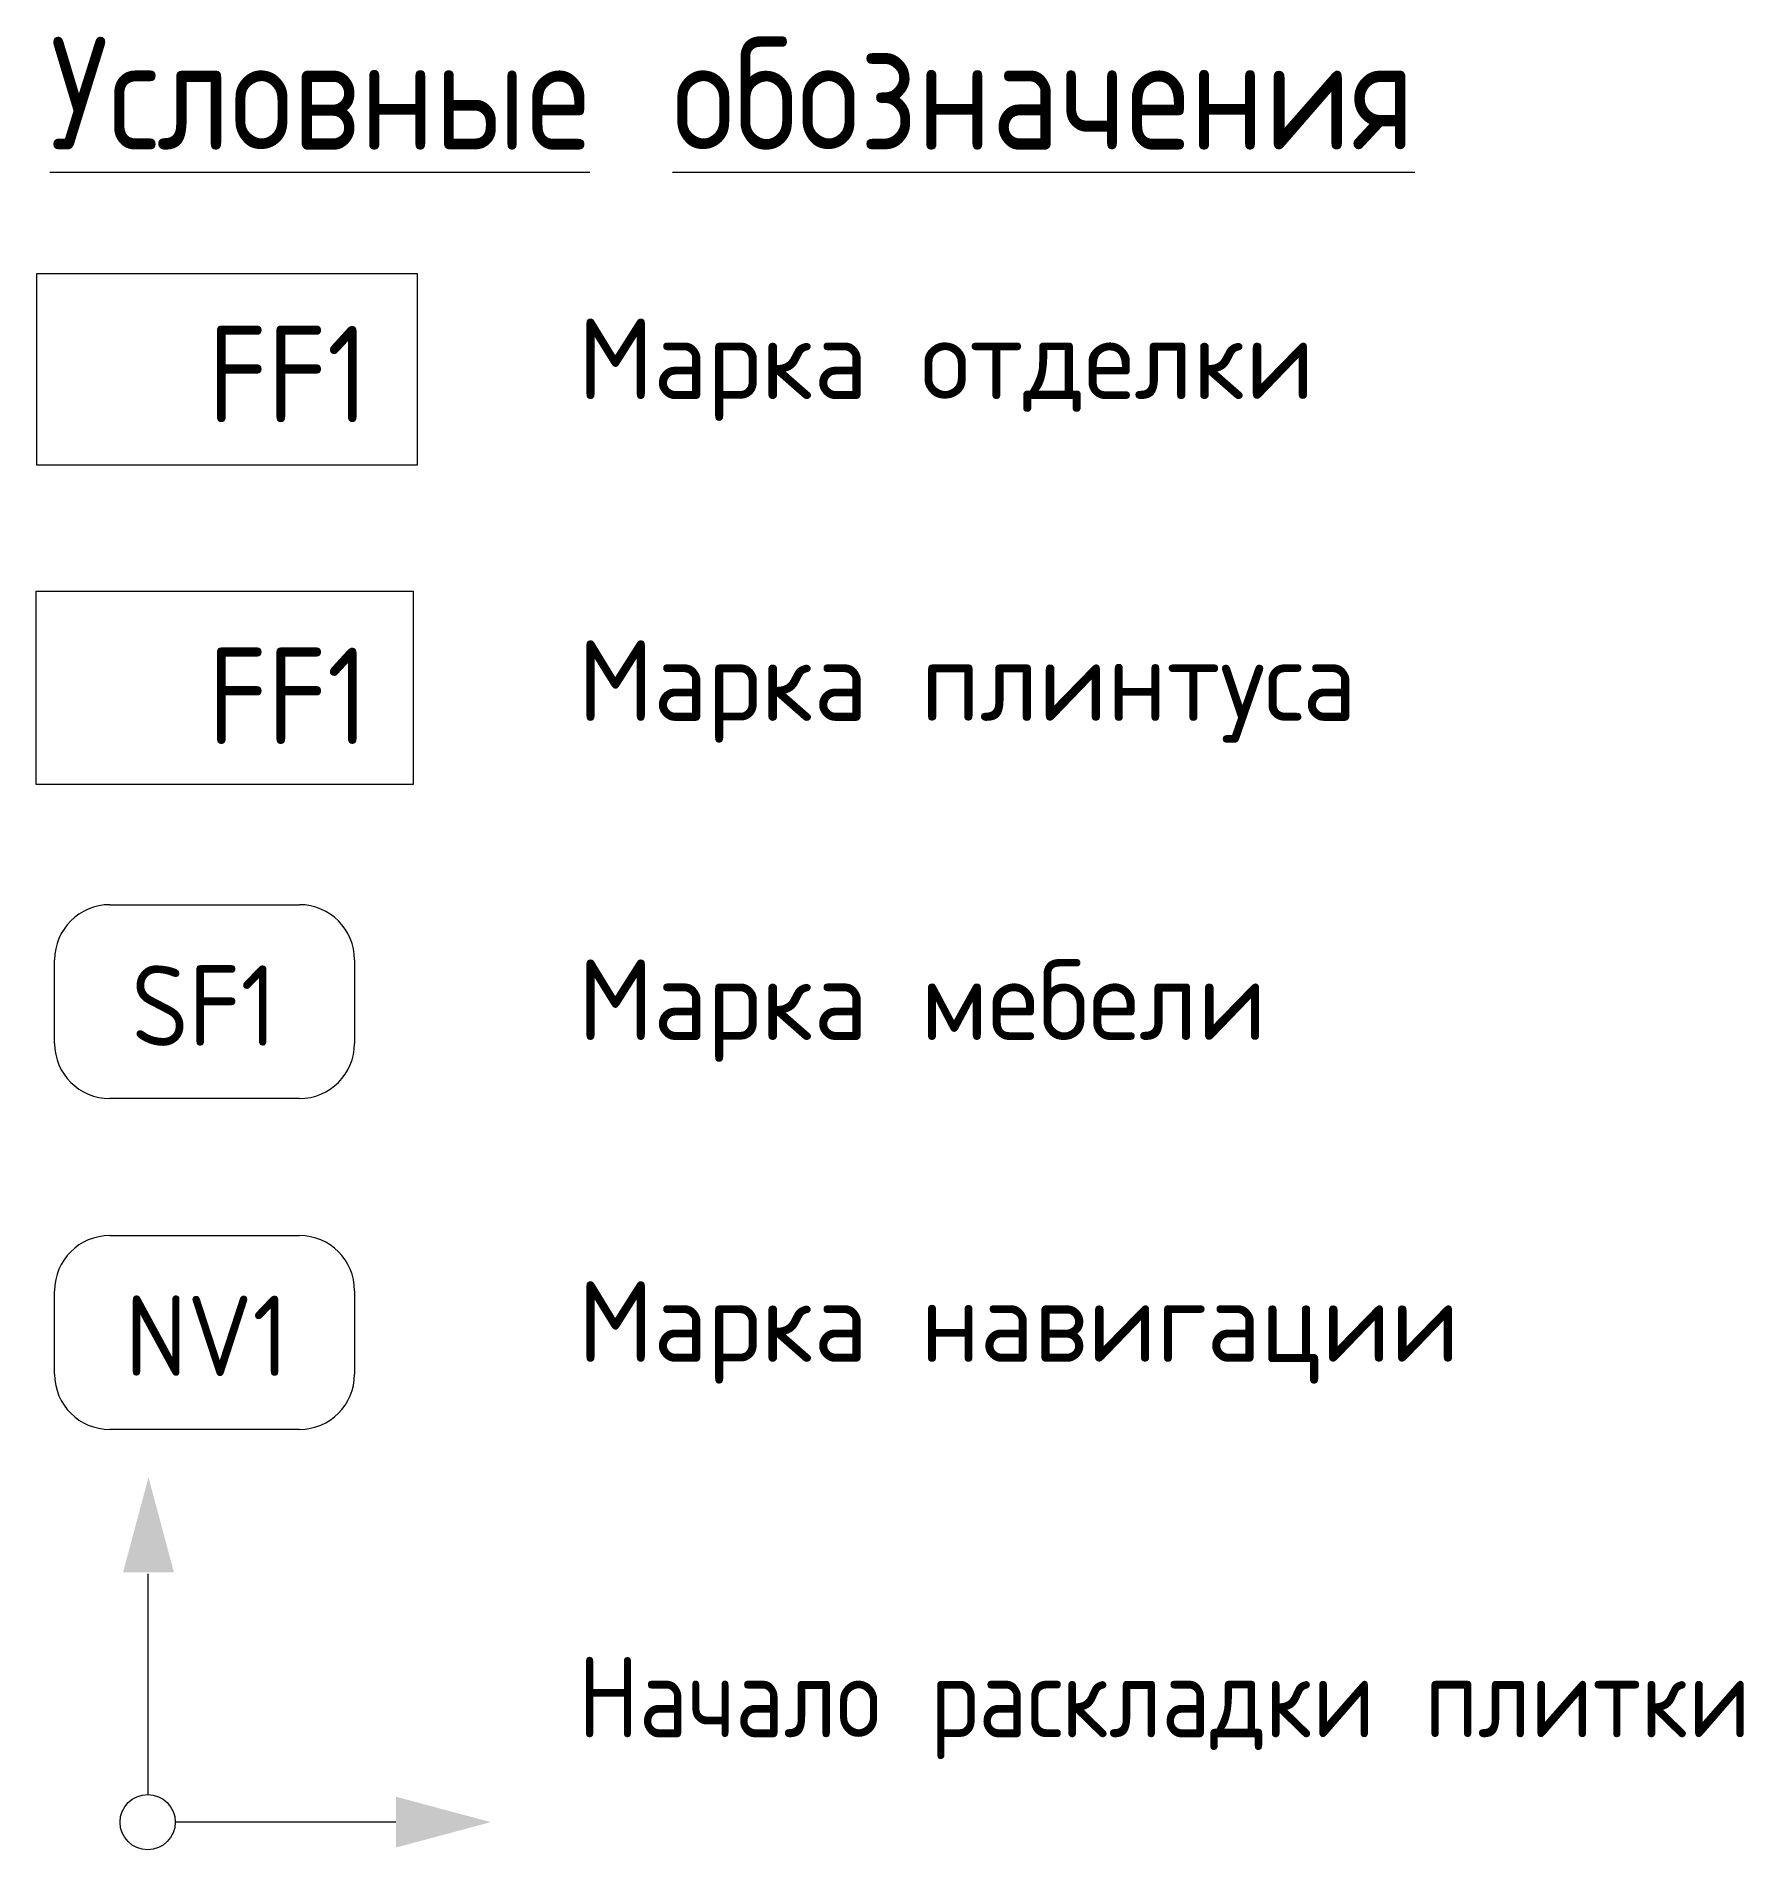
# Model space of a CAD drawing. Header units: millimetres. Extents: x 855 to 84199, y -1987 to 21700.
# Drawn here: x 855 to 4570, y -1987 to 1957 of the extents above; entities that cross this region are included whole.
import ezdxf

# ---------------------------------------------------------------- set-up
doc = ezdxf.new("R2010")
doc.units = ezdxf.units.MM
doc.layers.add('A-DETL', color=7, linetype='Continuous', lineweight=9)
doc.layers.add('G-ANNO-TEXT', color=7, linetype='Continuous', lineweight=9)
for name, color, linetype, lineweight, true_color in [('A-DETL-GENF-1', 1, 'Continuous', 9, 0xff0000), ('G-ANNO-TEXT-1', 7, 'Continuous', 9, 0x3c3c3c), ('G-ANNO-TEXT-2', 7, 'Continuous', 9, 0x008000), ('G-ANNO-TEXT-3', 1, 'Continuous', 9, 0xff0000)]:
    doc.layers.add(name, color=color, linetype=linetype, lineweight=lineweight, true_color=true_color)
doc.styles.add('GOST Common', font='GOST_Common.ttf', dxfattribs={"height": 175})
doc.styles.add('GOST Common_1', font='GOST_Common.ttf', dxfattribs={"width": 0.9, "height": 210})
doc.styles.add('GOST Common_2', font='GOST_Common.ttf', dxfattribs={"width": 0.9, "height": 245})
doc.styles.add('GOST Common_3', font='GOST_Common.ttf', dxfattribs={"width": 0.9, "height": 175})
doc.styles.add('ISOCPEUR', font='isocpeur.ttf', dxfattribs={"width": 0.9, "height": 175})

msp = doc.modelspace()

# ---------------------------------------------------------------- texts
at = {"layer": 'G-ANNO-TEXT', "attachment_point": 1}
for s, insert, char_height, width, style in [('\\LУсловные', (884.7, 1955.6), 245, 1550.544, 'GOST Common_2'), ('\\L\\fGOST Common|b0|i0|c204|p34|;\\W.9;\\L ', (2164, 1955.6), 245, 90.911, 'GOST Common_2'), ('\\Lобозначения', (2239, 1955.6), 245, 2111.164, 'GOST Common_2'), ('Начало', (2033.4, -1567.6), 175, 863.658, 'GOST Common_3'), ('\\fGOST Common|b0|i0|c204|p34|;\\W.9; ', (2746, -1567.6), 175, 65.658, 'GOST Common_3'), ('\\fGOST Common|b0|i0|c204|p34|;\\W.9; ', (3821.1, -1567.6), 175, 65.658, 'GOST Common_3'), ('раскладки', (2800.1, -1567.6), 175, 1237.405, 'GOST Common_3'), ('плитки', (3875.3, -1567.6), 175, 853.557, 'GOST Common_3')]:
    msp.add_mtext(s, dxfattribs=dict(at, insert=insert, char_height=char_height, width=width, style=style))
at = {"layer": 'G-ANNO-TEXT-1', "attachment_point": 1}
for s, insert, char_height, width, style in [('Марка', (2033.4, 1343.2), 175, 830.548, 'GOST Common'), ('\\fGOST Common|b0|i0|c204|p34|; ', (2718.6, 1343.2), 175, 72.954, 'GOST Common'), ('   FF1   ', (884.7, 1327.3), 210, 929.316, 'GOST Common_1'), ('отделки', (2778.8, 1343.2), 175, 1099.915, 'GOST Common'), ('Марка', (2033.4, 643.2), 175, 830.548, 'GOST Common'), ('\\fGOST Common|b0|i0|c204|p34|; ', (2718.6, 643.2), 175, 72.954, 'GOST Common'), ('плинтуса', (2778.8, 643.2), 175, 1245.822, 'GOST Common'), ('Марка', (2033.4, -50.9), 175, 830.548, 'GOST Common'), ('\\fGOST Common|b0|i0|c204|p34|; ', (2718.6, -50.9), 175, 72.954, 'GOST Common'), ('мебели', (2778.8, -50.9), 175, 925.949, 'GOST Common'), ('Марка', (2033.4, -750.9), 175, 830.548, 'GOST Common'), ('\\fGOST Common|b0|i0|c204|p34|; ', (2718.6, -750.9), 175, 72.954, 'GOST Common'), ('навигации', (2778.8, -750.9), 175, 1414.177, 'GOST Common')]:
    msp.add_mtext(s, dxfattribs=dict(at, insert=insert, char_height=char_height, width=width, style=style))
at = {"layer": 'G-ANNO-TEXT-2', "char_height": 175, "attachment_point": 1, "style": 'ISOCPEUR'}
for s, insert, width in [('SF1', (1062.1, -63.7), 383.848), ('NV1', (1048.2, -782), 419.202)]:
    msp.add_mtext(s, dxfattribs=dict(at, insert=insert, width=width))
at = {"layer": 'G-ANNO-TEXT-3', "insert": (884.7, 627.3), "char_height": 210, "width": 929.316, "attachment_point": 1, "style": 'GOST Common_1'}
msp.add_mtext('   FF1   ', dxfattribs=at)

# ---------------------------------------------------------------- hatches: boundary and pattern name
at = {"layer": 'A-DETL-GENF-1'}
for points in [[(1043.9, -1383.9), (1154.6, -1383.9), (1099.3, -1177.4)], [(1637.5, -1982.5), (1844, -1927.2), (1637.5, -1871.9)]]:
    msp.add_hatch(color=256, dxfattribs=at).paths.add_polyline_path(points)

# ---------------------------------------------------------------- linework, layer by layer
at = {"layer": 'A-DETL'}
for p, q in [((855.1, 750.1), (1675.1, 750.1)), ((855.1, 330.1), (855.1, 750.1)), ((1675.1, 750.1), (1675.1, 330.1)), ((1675.1, 330.1), (855.1, 330.1)), ((1015.1, 68.3), (1427.6, 68.3)), ((895.1, -233.3), (895.1, -51.7)), ((1547.6, -51.7), (1547.6, -233.3)), ((1427.6, -353.3), (1015.1, -353.3)), ((1015.1, -651.3), (1427.6, -651.3)), ((895.1, -953), (895.1, -771.3)), ((1547.6, -771.3), (1547.6, -953)), ((1427.6, -1073), (1015.1, -1073)), ((1097.5, -1387.2), (1097.5, -1867.2)), ((1637.5, -1927.2), (1157.5, -1927.2))]:
    msp.add_line(p, q, dxfattribs=at)
msp.add_circle((1097.5, -1927.2), 60, dxfattribs=at)
for centre, start, end in [((1015.1, -51.7), 90, 180), ((1427.6, -51.7), 0, 90), ((1015.1, -233.3), 180, 270), ((1427.6, -233.3), 270, 0), ((1015.1, -771.3), 90, 180), ((1427.6, -771.3), 0, 90), ((1015.1, -953), 180, 270), ((1427.6, -953), 270, 0)]:
    msp.add_arc(centre, 120, start, end, dxfattribs=at)
at = {"layer": 'G-ANNO-TEXT-1', "flags": 128}
msp.add_lwpolyline([(856.7, 1441.6), (1683.8, 1441.6), (1683.8, 1024.4), (856.7, 1024.4)], close=True, dxfattribs=at)

msp.set_redraw_order([(e.dxf.handle, doc.entitydb.next_handle()) for e in msp.query("TEXT MTEXT ATTDEF DIMENSION ARC_DIMENSION")])  # texts and dimensions are drawn at this point

doc.saveas('drawing.dxf')
